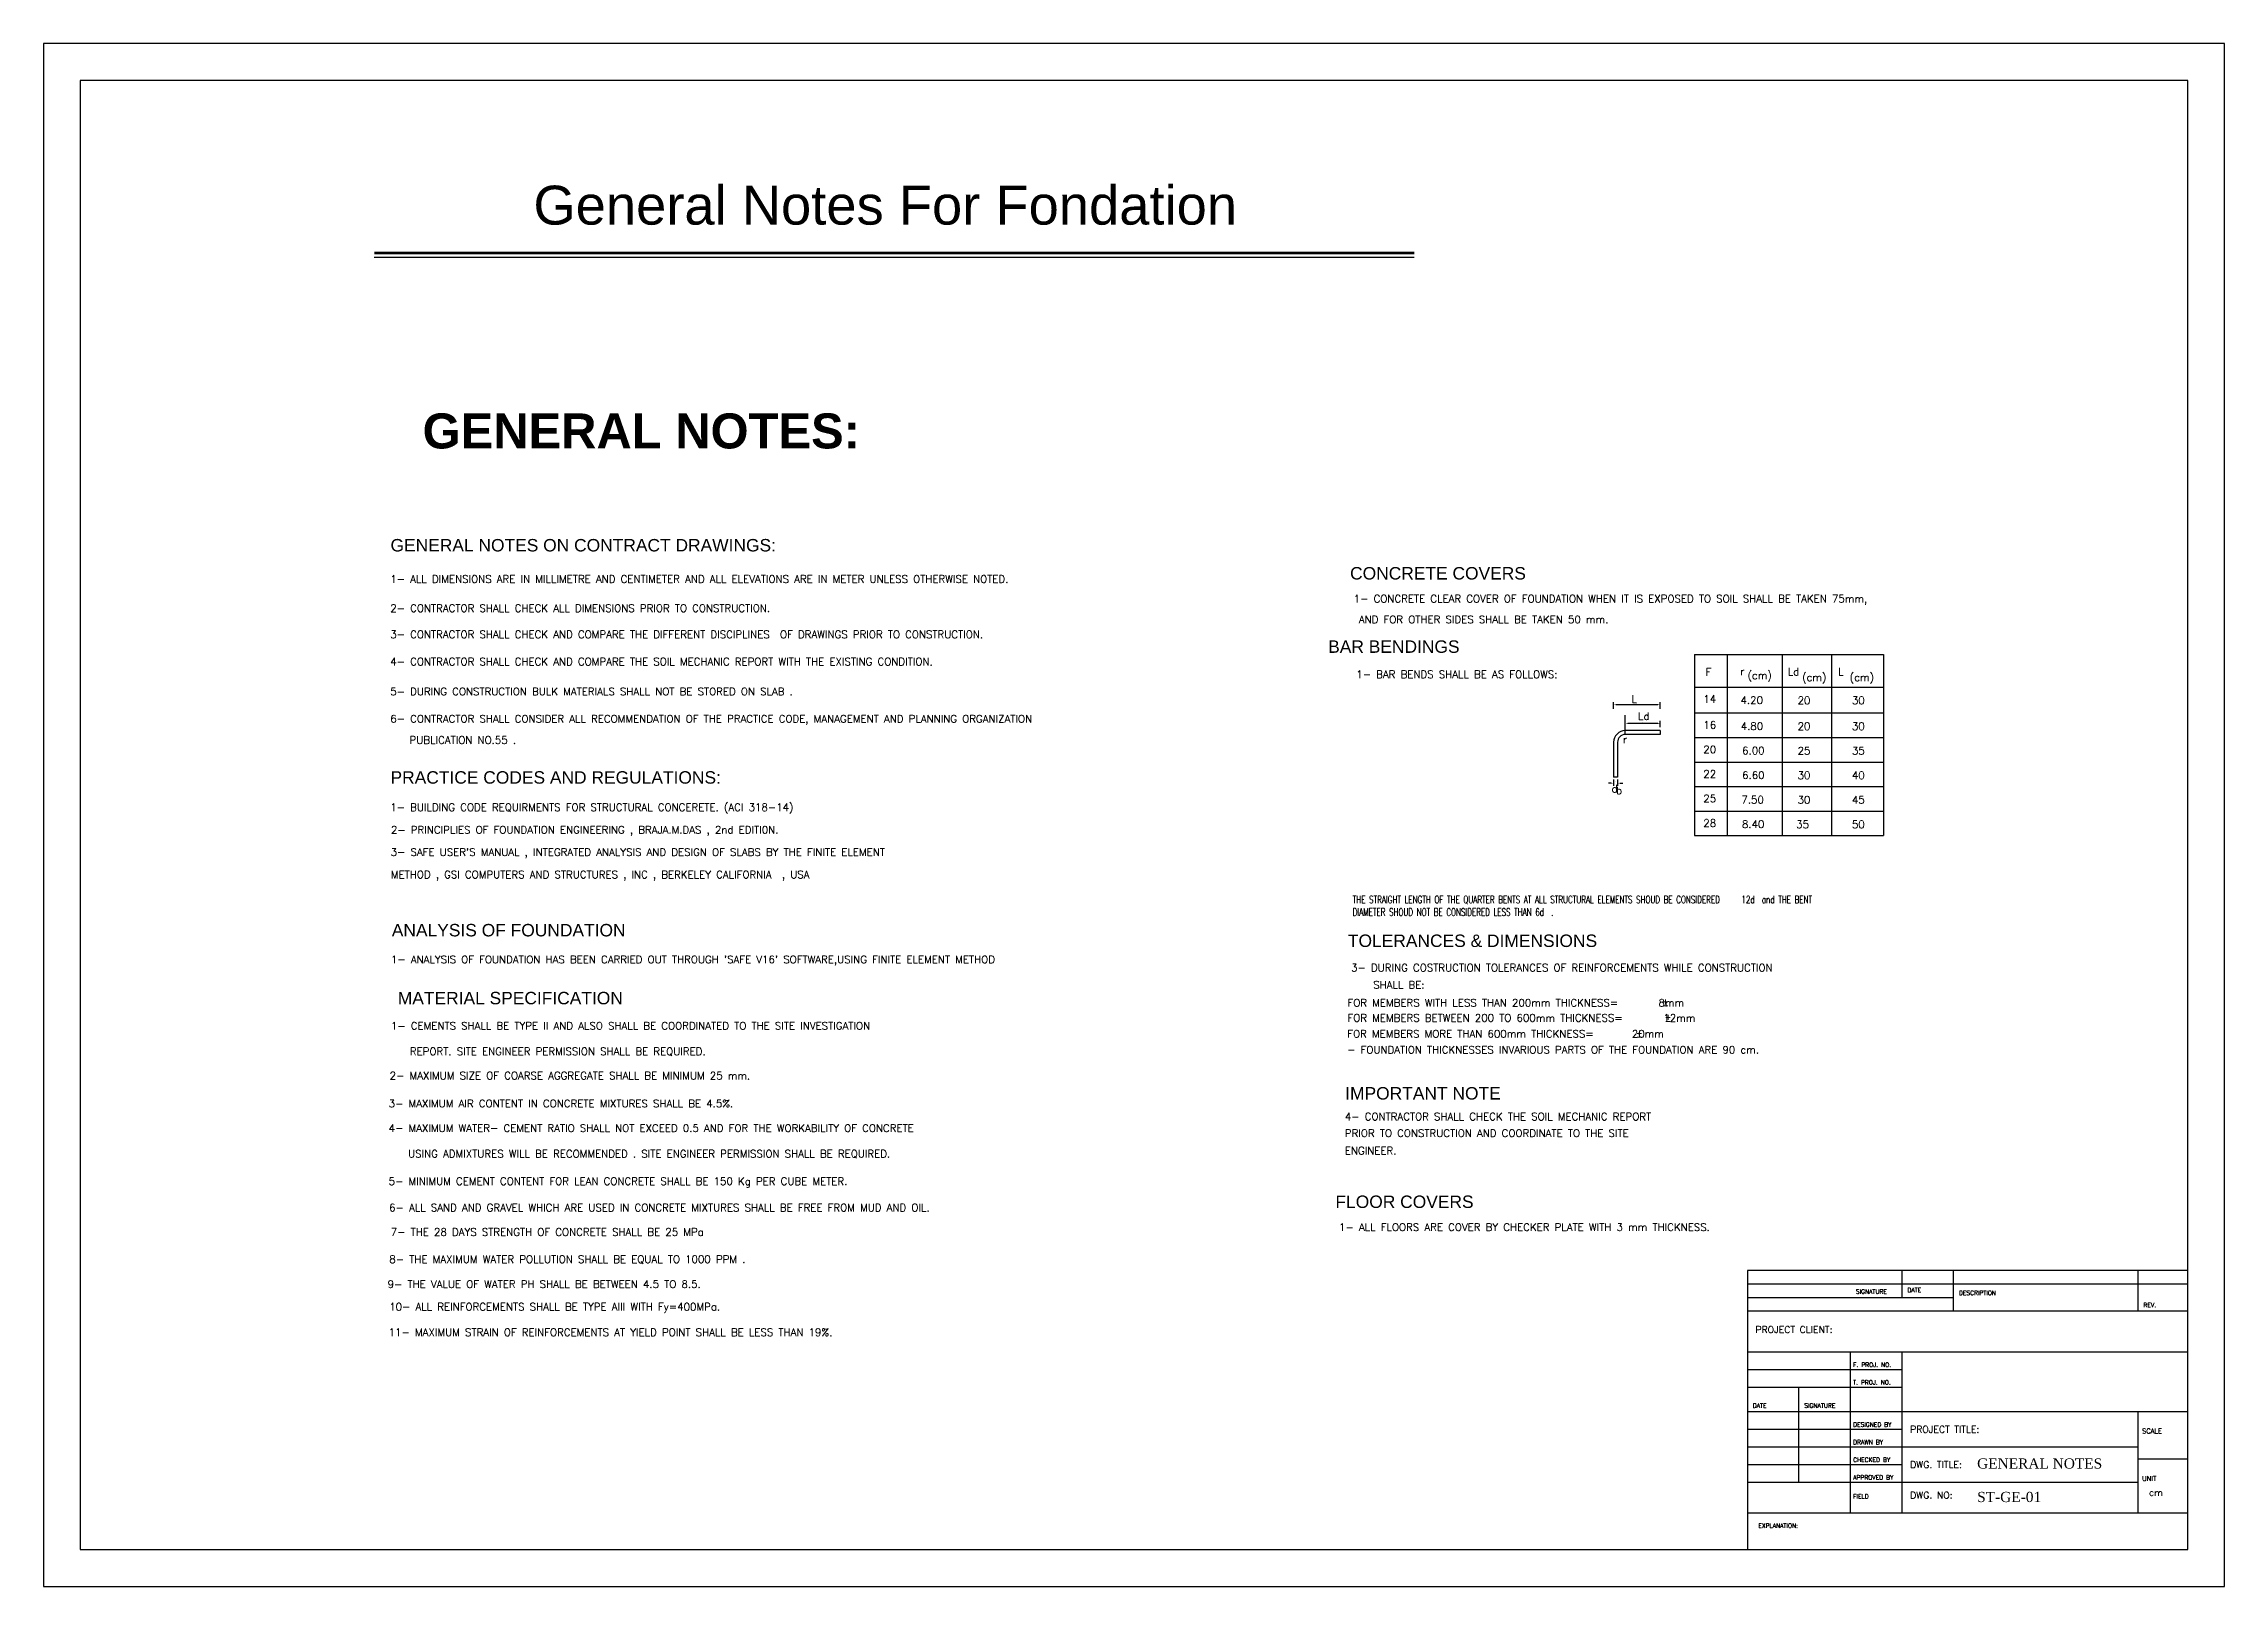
# Model space of a CAD drawing. Header units: inches. Extents: x 1387 to 2676, y -3554 to -2136.
# Drawn here: x 2494 to 2578.1, y -2195.9 to -2136.4 of the extents above; entities that cross this region are included whole.
import ezdxf
from ezdxf.enums import TextEntityAlignment as Align

# ---------------------------------------------------------------- set-up
doc = ezdxf.new("R2010")
doc.units = ezdxf.units.IN
doc.header["$MEASUREMENT"] = 0
for name, color, linetype in [('02', 4, 'Continuous'), ('1', 1, 'Continuous'), ('D_Titele', 7, 'Continuous'), ('DIM', 8, 'Continuous'), ('E10', 3, 'Continuous'), ('lateral brace', 5, 'Continuous'), ('Layer4', 118, 'Continuous')]:
    doc.layers.add(name, color=color, linetype=linetype)
doc.styles.add('ARIAL', font='arial.ttf')
doc.styles.add('E100', font='SIMPLEX.shx', dxfattribs={"width": 0.7})
doc.styles.add('Reinforcements_Style', font='romans.shx')
doc.styles.add('ROMANS', font='ROMANS')
doc.styles.add('style1', font='times.ttf')
doc.dimstyles.new('Reinforcements_Dimension-1', dxfattribs={"dimtxt": 1e-06, "dimasz": 0.1, "dimexe": 0.1, "dimexo": 0, "dimgap": 0.05, "dimtad": 1, "dimtoh": 1, "dimdec": 0, "dimlfac": 100, "dimzin": 0, "dimdsep": 46, "dimtxsty": 'Reinforcements_Style', "dimcen": 0.09, "dimdle": 0.05, "dimadec": 0, "dimazin": 0, "dimtm": 1e-09, "dimtfac": 1, "dimtdec": 0, "dimtix": 1, "dimtofl": 0, "dimtmove": 2, "dimatfit": 3, "dimfxl": 1, "dimtolj": 1, "dimtzin": 0, "dimarcsym": 0})

msp = doc.modelspace()

# ---------------------------------------------------------------- texts
at = {"color": 3, "style": 'ARIAL'}
for s, p in [('GENERAL NOTES ON CONTRACT DRAWINGS: ', (2507.35932968, -2155.98824922, -7.88657441)), ('CONCRETE COVERS  ', (2544.36420761, -2157.06968781, -7.88657441)), ('  BAR BENDINGS', (2543.14706557, -2159.89610716, -7.88657441)), ('PRACTICE CODES AND REGULATIONS:', (2507.35932968, -2164.93908803, -7.88657441)), ('ANALYSIS OF FOUNDATION', (2507.40891575, -2170.82609395, -7.88657441)), ('TOLERANCES & DIMENSIONS ', (2544.27969242, -2171.23454994, -7.88657441)), ('MATERIAL SPECIFICATION', (2507.6399185, -2173.44382613, -7.88657441)), ('IMPORTANT NOTE', (2544.17695553, -2177.11437159, -7.88657441)), ('FLOOR COVERS  ', (2543.79918005, -2181.29438828, -7.88657441))]:
    msp.add_text(s, height=0.48, dxfattribs=at).set_placement(p)
at = {"layer": '02', "style": 'ARIAL'}
msp.add_text('General Notes For Fondation', height=1.5, dxfattribs=at).set_placement((2526.43738142, -2143.39047045, -7.88657441), align=Align.CENTER)
at = {"layer": '02', "insert": (2517.02982263, -2148.16733076, -7.88657441), "char_height": 1.5, "width": 45.1897040947, "attachment_point": 2, "style": 'ARIAL'}
msp.add_mtext('\\pt4.15702,27.0705;{\\fArial|b1|i0|c0|p34;\\C7;\\P\\H0.9x;\\C4;GENERAL NOTES:}', dxfattribs=at)
at = {"layer": '1'}
for s, height, style, p in [('SIGNATURE', 0.167417309, 'ROMANS', (2563.86973319, -2184.59756826)), ('DATE', 0.167417309, 'ROMANS', (2565.85781373, -2184.54525035)), ('DESCRIPTION', 0.1674173092, 'ROMANS', (2567.84589428, -2184.64988617)), ('REV.', 0.167417309, 'ROMANS', (2574.96112992, -2185.12074735)), ('PROJECT CLIENT:', 0.2615895456, 'ROMANS', (2559.99820791, -2186.11204978)), ('F. PROJ. NO.', 0.1674173092, 'ROMANS', (2563.76509737, -2187.42273535)), ('T. PROJ. NO.', 0.1674173092, 'ROMANS', (2563.76509737, -2188.10286817)), ('DATE', 0.167417309, 'ROMANS', (2559.89357209, -2188.99227263)), ('SIGNATURE', 0.167417309, 'ROMANS', (2561.88165264, -2188.99227263)), ('DESIGNED BY', 0.1674173092, 'ROMANS', (2563.76509737, -2189.72472335)), ('PROJECT TITLE:', 0.2615895456, 'ROMANS', (2565.96244955, -2189.95636676)), ('SCALE', 0.188344473, 'ROMANS', (2574.90881201, -2189.9863129)), ('DRAWN BY', 0.167417309, 'ROMANS', (2563.76509737, -2190.40485617)), ('APPROVED BY', 0.1674173092, 'ROMANS', (2563.76509737, -2191.76512181)), ('CHECKED BY', 0.167417309, 'ROMANS', (2563.76509737, -2191.08498899)), ('DWG. TITLE:', 0.2615895456, 'ROMANS', (2565.96244955, -2191.3166324)), ('GENERAL NOTES', 0.3923843184, 'style1', (2568.54630054, -2191.33927972)), ('UNIT', 0.188344473, 'ROMANS', (2574.90881201, -2191.81743972)), ('FIELD', 0.167417309, 'ROMANS', (2563.76509737, -2192.49757254)), ('DWG. NO:', 0.261589546, 'ROMANS', (2565.96244955, -2192.49757254)), ('ST-GE-01', 0.392384318, 'style1', (2568.54630054, -2192.62945841)), ('cm', 0.261589546, 'ROMANS', (2575.17040156, -2192.39293672)), ('EXPLANATION:', 0.1674173092, 'ROMANS', (2560.10840031, -2193.62631161))]:
    msp.add_text(s, height=height, dxfattribs=dict(at, style=style)).set_placement(p)
at = {"layer": 'E10', "color": 3, "style": 'E100'}
for s, p in [('1- ALL DIMENSIONS ARE IN MILLIMETRE AND CENTIMETER AND ALL ELEVATIONS ARE IN METER UNLESS OTHERWISE NOTED.', (2507.34942615, -2157.19538776, -7.88657441)), ('1- CONCRETE CLEAR COVER OF FOUNDATION WHEN IT IS EXPOSED TO SOIL SHALL BE TAKEN 75mm,', (2544.5035147, -2157.95364673, -7.88657441)), ('2- CONTRACTOR SHALL CHECK ALL DIMENSIONS PRIOR TO CONSTRUCTION.', (2507.34942615, -2158.32224979, -7.88657441)), (' AND FOR OTHER SIDES SHALL BE TAKEN 50 mm.', (2544.5035147, -2158.75236827, -7.88657441)), ('3- CONTRACTOR SHALL CHECK AND COMPARE THE DIFFERENT DISCIPLINES  OF DRAWINGS PRIOR TO CONSTRUCTION.', (2507.34942615, -2159.32892564, -7.88657441)), ('4- CONTRACTOR SHALL CHECK AND COMPARE THE SOIL MECHANIC REPORT WITH THE EXISTING CONDITION.', (2507.34942615, -2160.37890424, -7.88657441)), ('F ', (2558.07306055, -2160.78088232, -7.88657441)), ('Ld ', (2561.24155095, -2160.76915079, -7.88657441)), ('L', (2563.18357082, -2160.76915079, -7.88657441)), ('5- DURING CONSTRUCTION BULK MATERIALS SHALL NOT BE STORED ON SLAB .', (2507.34942615, -2161.53131602, -7.88657441)), ('1- BAR BENDS SHALL BE AS FOLLOWS:', (2544.60403429, -2160.86923954, -7.88657441)), ('r ', (2559.41250424, -2160.75070195, -7.88657441)), ('(cm)', (2559.69072246, -2160.91049541, -2.9574654)), ('(cm)', (2561.79547908, -2160.98324262, -12.81568341)), ('(cm)', (2563.63253312, -2160.98324262, -12.81568341)), ('L', (2555.21509679, -2161.82033344, -7.88657441)), ('Ld', (2555.46722321, -2162.48384819, -7.88657441)), ('14', (2557.98756275, -2161.82108858, -7.88657441)), ('4.20', (2559.42128112, -2161.86608192, -7.88657441)), ('20', (2561.62204482, -2161.87247631, -7.88657441)), ('30', (2563.71752344, -2161.87247631, -7.88657441)), ('6- CONTRACTOR SHALL CONSIDER ALL RECOMMENDATION OF THE PRACTICE CODE, MANAGEMENT AND PLANNING ORGANIZATION ', (2507.34942615, -2162.58248621, -7.88657441)), ('16', (2557.98756275, -2162.82108858, -14.99371822)), ('4.80', (2559.42843712, -2162.86608192, -14.99371822)), ('20', (2561.62204482, -2162.87247631, -14.99371822)), ('30', (2563.71752344, -2162.87247631, -14.99371822)), (' PUBLICATION NO.55 . ', (2507.89423794, -2163.40125382, -7.88657441)), ('r', (2554.88954454, -2163.38272157, -17.58706093)), ('20', (2557.98756275, -2163.76577083, -7.88657441)), ('6.00', (2559.48329516, -2163.81076418, -7.88657441)), ('25', (2561.62204482, -2163.81715857, -7.88657441)), ('35', (2563.71752344, -2163.81715857, -7.88657441)), ('22', (2557.98756275, -2164.71077083, -7.88657441)), ('6.60', (2559.48329516, -2164.75576418, -7.88657441)), ('30', (2561.62204482, -2164.76215857, -7.88657441)), ('40', (2563.71752344, -2164.76215857, -7.88657441)), ('d', (2554.44896841, -2165.27848295, -7.88657441)), ('b', (2554.62149258, -2165.34485859, -7.88657441)), ('25', (2557.98756275, -2165.65577083, -7.88657441)), ('7.50', (2559.45530012, -2165.70076418, -7.88657441)), ('30', (2561.62204482, -2165.70715857, -7.88657441)), ('45', (2563.71752344, -2165.70715857, -7.88657441)), ('1- BUILDING CODE REQUIRMENTS FOR STRUCTURAL CONCERETE. (ACI 318-14)', (2507.34942615, -2165.99362779, -7.88657441)), ('28', (2557.98756275, -2166.60077083, -7.88657441)), ('8.40', (2559.4762964, -2166.64576418, -7.88657441)), ('35', (2561.56622033, -2166.65215857, -7.88657441)), ('50', (2563.71752344, -2166.65215857, -7.88657441)), ('2- PRINCIPLIES OF FOUNDATION ENGINEERING , BRAJA.M.DAS , 2nd EDITI0N.', (2507.37465769, -2166.86261683, -7.88657441)), ("3- SAFE USER'S MANUAL , INTEGRATED ANALYSIS AND DESIGN OF SLABS BY THE FINITE ELEMENT", (2507.36303405, -2167.72047691, -7.88657441)), ('METHOD , GSI COMPUTERS AND STRUCTURES , INC , BERKELEY CALIFORNIA  , USA', (2507.37212139, -2168.5887769, -7.88657441)), ("1- ANALYSIS OF FOUNDATION HAS BEEN CARRIED OUT THROUGH 'SAFE V16' SOFTWARE,USING FINITE ELEMENT METHOD", (2507.37514652, -2171.8586185, -7.88657441)), ('3- DURING COSTRUCTION TOLERANCES OF REINFORCEMENTS WHILE CONSTRUCTION', (2544.40302369, -2172.1769734, -7.88657441)), ('SHALL BE:', (2545.2577873, -2172.84019963, -7.88657441)), ('FOR MEMBERS BETWEEN 200 TO 600mm THICKNESS=   12mm', (2544.26319101, -2174.11316613, -7.88657441)), ('FOR MEMBERS WITH LESS THAN 200mm THICKNESS=   8mm', (2544.26320335, -2173.52792827, -7.88657441)), ('%%P', (2556.39762896, -2173.5043595, -7.88657441)), ('%%P', (2556.48897391, -2174.10220927, -7.88657441)), ('1- CEMENTS SHALL BE TYPE II AND ALSO SHALL BE COORDINATED TO THE SITE INVESTIGATION ', (2507.3735198, -2174.41787347, -7.88657441)), ('FOR MEMBERS MORE THAN 600mm THICKNESS=   20mm', (2544.25683641, -2174.72635209, -7.88657441)), ('%%P', (2555.38464678, -2174.71404872, -7.88657441)), ('REPORT. SITE ENGINEER PERMISSION SHALL BE REQUIRED.', (2508.1057436, -2175.40241521, -7.88657441)), ('- FOUNDATION THICKNESSES INVARIOUS PARTS OF THE FOUNDATION ARE 90 cm.', (2544.2504818, -2175.33953804, -7.88657441)), ('2- MAXIMUM SIZE OF COARSE AGGREGATE SHALL BE MINIMUM 25 mm.', (2507.32631025, -2176.33732486, -7.88657441)), ('3- MAXIMUM AIR CONTENT IN CONCRETE MIXTURES SHALL BE 4.5%.', (2507.28802092, -2177.41291946, -7.88657441)), ('4- MAXIMUM WATER- CEMENT RATIO SHALL NOT EXCEED 0.5 AND FOR THE WORKABILITY OF CONCRETE', (2507.28802092, -2178.36045461, -7.88657441)), ('4- CONTRACTOR SHALL CHECK THE SOIL MECHANIC REPORT', (2544.16180952, -2177.91640923, -7.88657441)), ('PRIOR TO CONSTRUCTION AND COORDINATE TO THE SITE', (2544.16180952, -2178.55594122, -7.88657441)), ('ENGINEER.  ', (2544.16180952, -2179.22914026, -7.88657441)), ('USING ADMIXTURES WILL BE RECOMMENDED . SITE ENGINEER PERMISSION SHALL BE REQUIRED.', (2508.03614744, -2179.34786197, -7.88657441)), ('5- MINIMUM CEMENT CONTENT FOR LEAN CONCRETE SHALL BE 150 Kg PER CUBE METER.', (2507.28802092, -2180.40919008, -7.88657441)), ('6- ALL SAND AND GRAVEL WHICH ARE USED IN CONCRETE MIXTURES SHALL BE FREE FROM MUD AND OIL.', (2507.30630225, -2181.42561959, -7.88657441)), ('7- THE 28 DAYS STRENGTH OF CONCRETE SHALL BE 25 MPa ', (2507.36731459, -2182.36529055, -7.88657441)), ('1- ALL FLOORS ARE COVER BY CHECKER PLATE WITH 3 mm THICKNESS.', (2543.93848714, -2182.1783472, -7.88657441)), ('8- THE MAXIMUM WATER POLLUTION SHALL BE EQUAL TO 1000 PPM .', (2507.31407841, -2183.4151011, -7.88657441)), ('9- THE VALUE OF WATER PH SHALL BE BETWEEN 4.5 TO 8.5.', (2507.24751255, -2184.37444224, -7.88657441)), ('10- ALL REINFORCEMENTS SHALL BE TYPE AIII WITH Fy=400MPa.', (2507.30630225, -2185.24478931, -7.88657441)), ('11- MAXIMUM STRAIN OF REINFORCEMENTS AT YIELD POINT SHALL BE LESS THAN 19%%%.', (2507.28802092, -2186.23067744, -7.88657441))]:
    msp.add_text(s, height=0.28865, dxfattribs=at).set_placement(p)
at = {"layer": 'E10', "color": 3, "insert": (2544.46504478, -2169.26257937), "char_height": 0.28865, "width": 20.275, "attachment_point": 1, "style": 'E100'}
msp.add_mtext('THE STRAIGHT LENGTH OF THE QUARTER BENTS AT ALL STRUCTURAL ELEMENTS SHOUD BE CONSIDERED      12d  and THE BENT DIAMETER SHOUD NOT BE CONSIDERED LESS THAN 6d  .', dxfattribs=at)

# ---------------------------------------------------------------- blocks, each defined once
blk = doc.blocks.new('*D1831')
at = {"layer": 'Defpoints', "color": 0, "transparency": 16777216}
for p in [(2554.978, -2162.614), (2554.978, -2162.764), (2556.328, -2162.764)]:
    blk.add_point(p, dxfattribs=at)
at = {"layer": 'E10', "color": 0, "lineweight": -2, "transparency": 16777216}
for p, q in [((2554.978, -2162.764), (2554.978, -2162.514)), ((2556.228, -2162.614), (2555.078, -2162.614)), ((2556.328, -2162.764), (2556.328, -2162.514))]:
    blk.add_line(p, q, dxfattribs=at)
at = {"layer": 'E10', "color": 0, "transparency": 16777216}
for points in [[(2555.078, -2162.598), (2555.078, -2162.631), (2554.978, -2162.614)], [(2556.228, -2162.598), (2556.228, -2162.631), (2556.328, -2162.614)]]:
    blk.add_solid(points, dxfattribs=at)
at = {"layer": 'E10', "color": 0, "transparency": 16777216, "insert": (2555.653, -2162.564), "char_height": 0.000001, "attachment_point": 5, "style": 'Reinforcements_Style'}
blk.add_mtext('\\A1;135', dxfattribs=at)
blk = doc.blocks.new('*D1832')
at = {"layer": 'Defpoints', "color": 0, "transparency": 16777216}
for p in [(2554.528, -2164.776), (2554.528, -2164.92), (2554.678, -2164.776)]:
    blk.add_point(p, dxfattribs=at)
at = {"layer": 'E10', "color": 0, "lineweight": -2, "transparency": 16777216}
for p, q in [((2554.428, -2164.92), (2554.328, -2164.92)), ((2554.528, -2164.776), (2554.528, -2165.02)), ((2554.678, -2164.776), (2554.678, -2165.02)), ((2554.778, -2164.92), (2554.878, -2164.92))]:
    blk.add_line(p, q, dxfattribs=at)
at = {"layer": 'E10', "color": 0, "transparency": 16777216}
for points in [[(2554.428, -2164.903), (2554.428, -2164.936), (2554.528, -2164.92)], [(2554.778, -2164.903), (2554.778, -2164.936), (2554.678, -2164.92)]]:
    blk.add_solid(points, dxfattribs=at)
at = {"layer": 'E10', "color": 0, "transparency": 16777216, "insert": (2554.603, -2164.87), "char_height": 0.000001, "attachment_point": 5, "style": 'Reinforcements_Style'}
blk.add_mtext('\\A1;15', dxfattribs=at)
blk = doc.blocks.new('*D1833')
at = {"layer": 'Defpoints', "color": 0, "transparency": 16777216}
for p in [(2554.528, -2161.899), (2554.528, -2162.049), (2556.328, -2162.049)]:
    blk.add_point(p, dxfattribs=at)
at = {"layer": 'E10', "color": 0, "lineweight": -2, "transparency": 16777216}
for p, q in [((2554.528, -2162.049), (2554.528, -2161.799)), ((2556.228, -2161.899), (2554.628, -2161.899)), ((2556.328, -2162.049), (2556.328, -2161.799))]:
    blk.add_line(p, q, dxfattribs=at)
at = {"layer": 'E10', "color": 0, "transparency": 16777216}
for points in [[(2554.628, -2161.882), (2554.628, -2161.916), (2554.528, -2161.899)], [(2556.228, -2161.882), (2556.228, -2161.916), (2556.328, -2161.899)]]:
    blk.add_solid(points, dxfattribs=at)
at = {"layer": 'E10', "color": 0, "transparency": 16777216, "insert": (2555.428, -2161.849), "char_height": 0.000001, "attachment_point": 5, "style": 'Reinforcements_Style'}
blk.add_mtext('\\A1;180', dxfattribs=at)

# ---------------------------------------------------------------- dimensions: what is measured, and where the dimension line sits
at = {"layer": 'E10', "color": 3}
for p1, p2, distance, picture, middle in [((2556.32797277, -2162.04864952, -7.88657441), (2554.52797277, -2162.04864952, -7.88657441), -0.14975262, '*D1833', (2555.42797277, -2161.8488964, -7.88657441)), ((2556.32797277, -2162.76398731, -7.88657441), (2554.97797277, -2162.76398731, -7.88657441), -0.14975262, '*D1831', (2555.65297277, -2162.56423418, -7.88657441)), ((2554.67797277, -2164.77622063, -7.88657441), (2554.52797277, -2164.77622063, -7.88657441), 0.14348114, '*D1832', (2554.60297277, -2164.86970127, -7.88657441))]:
    dim = msp.add_aligned_dim(p1=p1, p2=p2, distance=distance, dimstyle='Reinforcements_Dimension-1', dxfattribs=at)
    dim.commit()
    dim.dimension.update_dxf_attribs({"geometry": picture, "text_midpoint": middle})

# ---------------------------------------------------------------- linework, layer by layer
at = {"layer": '1'}
for p, q in [((2559.68430046, -2183.70816381), (2559.68430046, -2194.46328132)), ((2559.68430046, -2183.70816381), (2559.68430046, -2193.05069777)), ((2576.66524915, -2183.70816381), (2559.68430046, -2183.70816381)), ((2565.6485421, -2184.75452199), (2565.6485421, -2183.70816381)), ((2567.63662264, -2185.27770108), (2567.63662264, -2183.70816381)), ((2574.75185828, -2185.27770108), (2574.75185828, -2183.70816381)), ((2576.66524915, -2184.2313429), (2559.68430046, -2184.2313429)), ((2567.63662264, -2184.75452199), (2559.68430046, -2184.75452199)), ((2576.66524915, -2185.27770108), (2559.68430046, -2185.27770108)), ((2576.66524915, -2186.84723835), (2559.68430046, -2186.84723835)), ((2563.66046155, -2193.05069777), (2563.66046155, -2186.84723835)), ((2565.6485421, -2193.05069777), (2565.6485421, -2186.84723835)), ((2565.6485421, -2187.52737117), (2559.68430046, -2187.52737117)), ((2565.6485421, -2188.20750399), (2559.68430046, -2188.20750399)), ((2561.672381, -2191.86975763), (2561.672381, -2188.20750399)), ((2565.6485421, -2189.14922635), (2559.68430046, -2189.14922635)), ((2565.6485421, -2189.82935917), (2559.68430046, -2189.82935917)), ((2576.66524915, -2189.14922635), (2565.6485421, -2189.14922635)), ((2574.75185828, -2193.05069777), (2574.75185828, -2189.14922635)), ((2574.75185828, -2190.50949199), (2559.68430046, -2190.50949199)), ((2565.6485421, -2191.18962481), (2559.68430046, -2191.18962481)), ((2576.66524915, -2190.98035317), (2574.75185828, -2190.98035317)), ((2565.6485421, -2191.86975763), (2559.68430046, -2191.86975763)), ((2574.75185828, -2191.86975763), (2565.6485421, -2191.86975763)), ((2559.68430046, -2193.05069777), (2576.66524915, -2193.05069777))]:
    msp.add_line(p, q, dxfattribs=at)
msp.add_lwpolyline([(2495.39689898, -2194.46328132), (2576.66524915, -2194.46328132), (2576.66524915, -2137.83028468), (2495.39689898, -2137.83028468)], close=True, dxfattribs=at)
at = {"layer": 'D_Titele', "color": 1}
msp.add_line((2506.73212401, -2144.64534024, 6.16138626), (2546.8401191, -2144.64534024, 6.16138626), dxfattribs=at)
at = {"layer": 'D_Titele', "color": 1, "const_width": 0.09955557, "elevation": 6.16138626}
msp.add_lwpolyline([(2506.73212401, -2144.48534024), (2546.8401191, -2144.48534024)], dxfattribs=at)
at = {"layer": 'DIM'}
msp.add_lwpolyline([(2493.98107407, -2195.87910623), (2578.08107407, -2195.87910623), (2578.08107407, -2136.41445977), (2493.98107407, -2136.41445977)], close=True, dxfattribs=at)
at = {"layer": 'E10', "color": 3}
for p, q in [((2557.65170658, -2159.96460475, -7.88657441), (2562.93083574, -2159.96460475, -7.88657441)), ((2557.65170658, -2159.96460475, -7.88657441), (2557.65170658, -2162.21460475, -14.99371822)), ((2558.90170658, -2159.96460475, -7.88657441), (2558.90170658, -2162.21460475, -14.99371822)), ((2561.03151242, -2159.96460475, -7.88657441), (2561.03151242, -2162.21460475, -14.99371822)), ((2562.93083574, -2159.96460475, -7.88657441), (2562.93083574, -2162.21460475, -14.99371822)), ((2562.93083574, -2159.96460475, -7.88657441), (2564.93537065, -2159.96460475, -7.88657441)), ((2564.93537065, -2159.96460475, -7.88657441), (2564.93537065, -2163.159287, -7.88657441)), ((2557.65170658, -2161.21460475, -7.88657441), (2562.93083574, -2161.21460475, -7.88657441)), ((2562.93083574, -2161.21460475, -7.88657441), (2564.93537065, -2161.21460475, -7.88657441)), ((2554.97797277, -2163.04327995, -7.88657441), (2554.97797277, -2162.30117217, -7.88657441)), ((2556.32797277, -2162.89327995, -7.88657441), (2554.97797277, -2162.89327995, -7.88657441)), ((2556.32797277, -2163.04327995, -7.88657441), (2554.97797277, -2163.04327995, -7.88657441)), ((2556.32797277, -2162.89327995, -7.88657441), (2556.32797277, -2163.04327995, -7.88657441)), ((2557.65170658, -2162.21460475, -7.88657441), (2562.93083574, -2162.21460475, -7.88657441)), ((2557.65170658, -2162.21460475, -7.88657441), (2557.65170658, -2163.159287, -7.88657441)), ((2558.90170658, -2162.21460475, -14.99371822), (2558.90170658, -2163.159287, -7.88657441)), ((2561.02523552, -2162.21460475, -14.99371822), (2561.02523552, -2163.159287, -7.88657441)), ((2562.93083574, -2162.21460475, -7.88657441), (2562.93083574, -2163.159287, -7.88657441)), ((2562.93083574, -2162.21460475, -7.88657441), (2564.93537065, -2162.21460475, -7.88657441)), ((2554.52797277, -2163.34327995, -7.88657441), (2554.52797277, -2164.69327995, -7.88657441)), ((2554.67797277, -2163.34327995, -7.88657441), (2554.67797277, -2164.69327995, -7.88657441)), ((2557.65170658, -2163.159287, -7.88657441), (2564.93537065, -2163.159287, -7.88657441)), ((2557.65170658, -2163.159287, -7.88657441), (2557.65170658, -2166.939287, -7.88657441)), ((2558.90170658, -2163.159287, -7.88657441), (2558.90170658, -2166.939287, -7.88657441)), ((2561.03151242, -2163.159287, -7.88657441), (2561.03151242, -2166.939287, -7.88657441)), ((2562.93083574, -2163.159287, -7.88657441), (2562.93083574, -2166.939287, -7.88657441)), ((2564.93537065, -2163.159287, -7.88657441), (2564.93537065, -2166.939287, -7.88657441)), ((2554.67797277, -2164.69327995, -7.88657441), (2554.52797277, -2164.69327995, -7.88657441)), ((2557.65170658, -2164.104287, -7.88657441), (2564.93537065, -2164.104287, -7.88657441)), ((2557.65170658, -2164.104287, -7.88657441), (2564.93537065, -2164.104287, -7.88657441)), ((2557.65170658, -2165.049287, -7.88657441), (2564.93537065, -2165.049287, -7.88657441)), ((2557.65170658, -2165.994287, -7.88657441), (2564.93537065, -2165.994287, -7.88657441)), ((2557.65170658, -2166.939287, -7.88657441), (2564.93537065, -2166.939287, -7.88657441))]:
    msp.add_line(p, q, dxfattribs=at)
for radius in [0.45, 0.3]:
    msp.add_arc((2554.97797277, -2163.34327995, -7.88657441), radius, 90, 180, dxfattribs=at)
at = {"layer": 'lateral brace'}
msp.add_lwpolyline([(2493.98107407, -2195.87910623), (2578.08107407, -2195.87910623), (2578.08107407, -2136.41445977), (2493.98107407, -2136.41445977)], close=True, dxfattribs=at)
at = {"layer": 'Layer4'}
msp.add_lwpolyline([(2578.08107407, -2136.41445977), (2493.98107407, -2136.41445977), (2493.98107407, -2195.87910623), (2578.08107407, -2195.87910623)], close=True, dxfattribs=at)

msp.set_redraw_order([(e.dxf.handle, doc.entitydb.next_handle()) for e in msp.query("TEXT MTEXT ATTDEF DIMENSION ARC_DIMENSION")])  # texts and dimensions are drawn at this point

doc.saveas('drawing.dxf')
